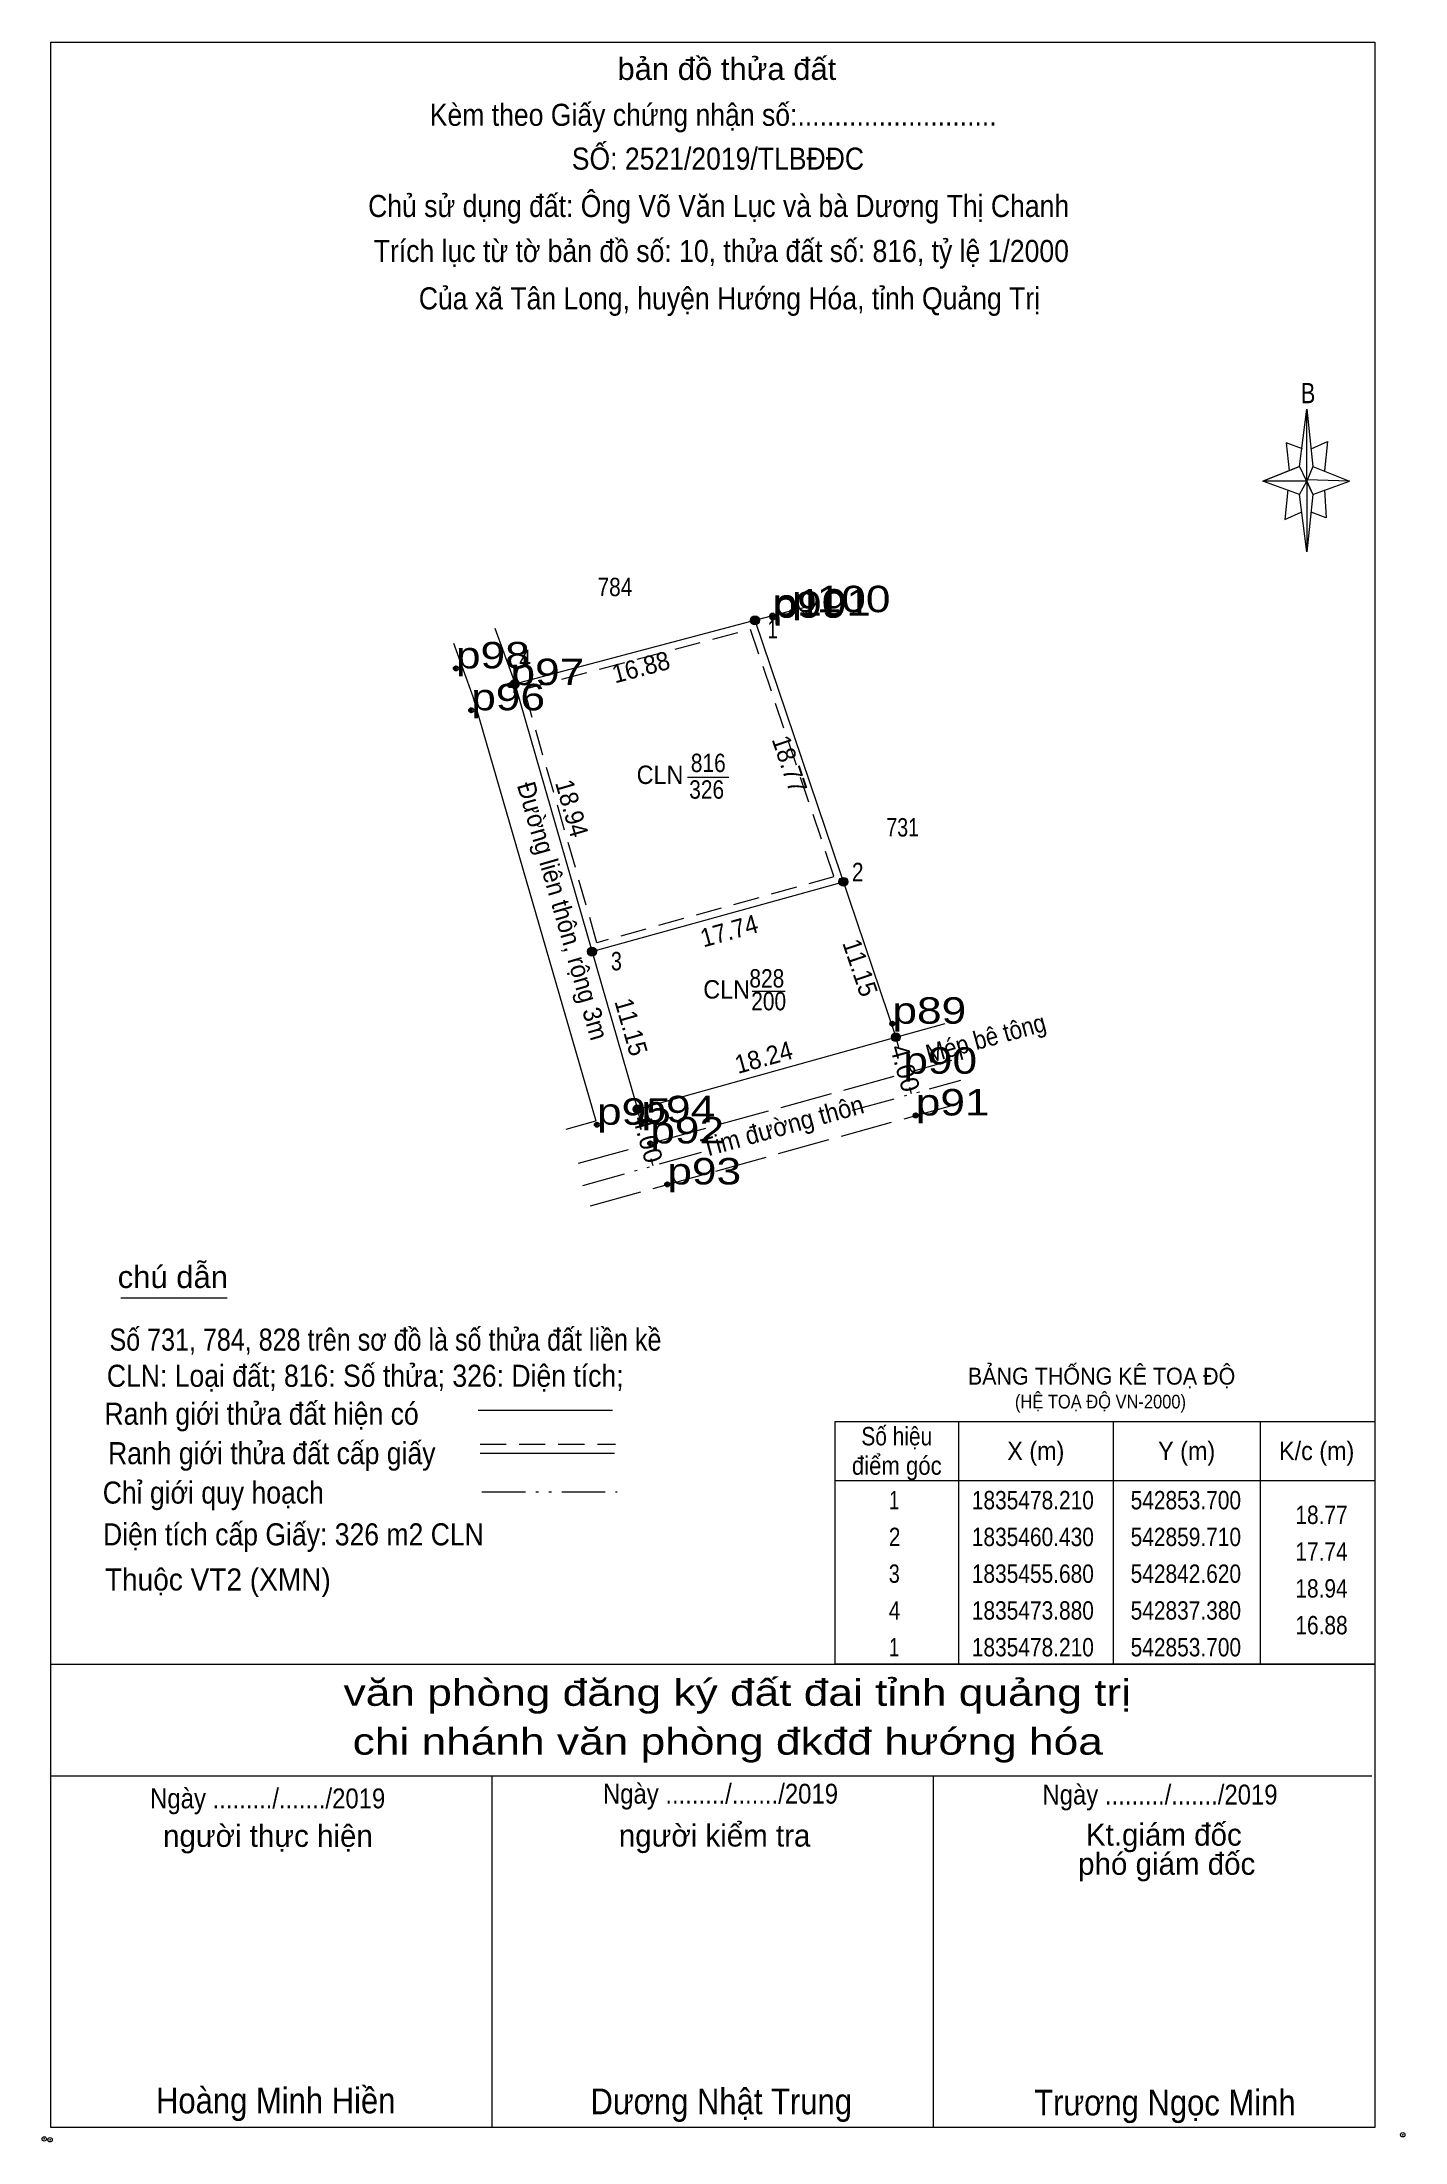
# Model space of a CAD drawing. Header units: metres. Extents: x 536817 to 552672, y 1822447 to 1839668.
# Drawn here: x 542805.2 to 542897.9, y 1835374.7 to 1835517.5 of the extents above; entities that cross this region are included whole.
import ezdxf
from ezdxf.enums import TextEntityAlignment as Align

# ---------------------------------------------------------------- set-up
doc = ezdxf.new("R2010")
doc.units = ezdxf.units.M
doc.header["$LTSCALE"] = 0.59
doc.header["$PDMODE"] = 32
doc.header["$PDSIZE"] = 0.295
for name, pattern in [('DASH_DOUBLE_DOT', [9.2, 5, -1.2, 0.3, -1.2, 0.3, -1.2]), ('LONG_DASHED', [7.5, 6, -1.5]), ('MEDIUM_DASHED', [4.5, 3, -1.5])]:
    doc.linetypes.add(name, pattern=pattern)
for name, color, linetype, lineweight in [('1', 7, 'MEDIUM_DASHED', 13), ('10', 7, 'Continuous', 13), ('17', 7, 'Continuous', 13), ('36', 7, 'Continuous', 13), ('5', 7, 'Continuous', 13), ('6', 7, 'Continuous', 13), ('63', 7, 'Continuous', 13)]:
    doc.layers.add(name, color=color, linetype=linetype, lineweight=lineweight)
doc.layers.add('12', color=7, linetype='Continuous')
doc.layers.add('7', color=7, linetype='Continuous')

msp = doc.modelspace()

# ---------------------------------------------------------------- texts
at = {"layer": '1'}
for s, width, p in [('784', 0.85, (542844.18, 1835479.85)), ('816', 0.85, (542850.525, 1835467.89)), ('CLN', 0.95, (542847.245, 1835467.08)), ('326', 0.85, (542850.415, 1835466.08)), ('731', 0.8, (542863.74, 1835463.51)), ('CLN', 0.95, (542851.775, 1835452.49)), ('828', 0.85, (542854.505, 1835453.24)), ('200', 0.85, (542854.63, 1835451.69))]:
    msp.add_text(s, height=1.25, dxfattribs=dict(at, width=width)).set_placement(p, align=Align.CENTER)
for s, height, width, p in [('BẢNG THỐNG KÊ TOẠ ĐỘ ', 1.15, 0.95, (542868.17, 1835426.24)), ('(HỆ TOẠ ĐỘ VN-2000)', 0.93, 0.9, (542871.37, 1835424.62))]:
    msp.add_text(s, height=height, dxfattribs=dict(at, width=width)).set_placement(p)
at = {"layer": '12', "width": 1.25}
for s, p in [('p100', (542856.22, 1835478.76)), ('p101', (542854.89, 1835478.53)), ('p99', (542854.9, 1835478.38)), ('p98', (542833.37, 1835474.94)), ('p97', (542837.08, 1835473.8)), ('p96', (542834.41, 1835472.09)), ('p89', (542863.04, 1835450.78)), ('p90', (542863.78, 1835447.38)), ('p91', (542864.63, 1835444.54)), ('p95', (542842.96, 1835443.91)), ('p94', (542845.98, 1835444.08)), ('p92', (542846.58, 1835442.64)), ('p93', (542847.74, 1835439.85))]:
    msp.add_text(s, height=1.8, dxfattribs=at).set_placement(p)
at = {"layer": '5'}
for s, height, width, p in [('bản đồ thửa đất', 1.5, 1.05, (542851.79, 1835514.95)), ('Kèm theo Giấy chứng nhận số:...........................', 1.5, 0.9, (542850.86, 1835511.83)), ('SỐ: 2521/2019/TLBĐĐC', 1.5, 0.9, (542851.18, 1835508.85)), ('Chủ sử dụng đất: Ông Võ Văn Lục và bà Dương Thị Chanh', 1.5, 0.9, (542851.23, 1835505.63)), ('Trích lục từ tờ bản đồ số: 10, thửa đất số: 816, tỷ lệ 1/2000 ', 1.5, 0.9, (542851.665, 1835502.57)), ('Của xã Tân Long, huyện Hướng Hóa, tỉnh Quảng Trị', 1.5, 0.9, (542851.965, 1835499.35)), ('B', 1.378, 0.8, (542891.3, 1835492.97)), ('văn phòng đăng ký đất đai tỉnh quảng trị', 1.8, 1.25, (542852.5, 1835404.4)), ('chi nhánh văn phòng đkđđ hướng hóa', 1.8, 1.25, (542851.85, 1835401.08)), ('Ngày ........./......./2019', 1.35, 0.9, (542851.355, 1835397.75)), ('Ngày ........./......./2019', 1.35, 0.9, (542881.235, 1835397.69)), ('Ngày ........./......./2019', 1.35, 0.9, (542820.575, 1835397.43)), ('Hoàng Minh Hiền', 1.75, 0.9, (542821.12, 1835376.69)), ('Dương Nhật Trung', 1.75, 0.9, (542851.405, 1835376.63)), ('Trương Ngọc Minh', 1.75, 0.9, (542881.565, 1835376.55))]:
    msp.add_text(s, height=height, dxfattribs=dict(at, width=width)).set_placement(p, align=Align.CENTER)
for s, p in [('người thực hiện', (542820.59, 1835394.81)), ('người kiểm tra', (542850.955, 1835394.83)), ('Kt.giám đốc', (542881.495, 1835394.89)), ('phó giám đốc', (542881.69, 1835392.91))]:
    msp.add_text(s, height=1.5, dxfattribs=at).set_placement(p, align=Align.CENTER)
at = {"layer": '6'}
for s, width, p in [('chú dẫn', 1.05, (542810.38, 1835432.81)), ('Số 731, 784, 828 trên sơ đồ là số thửa đất liền kề', 0.85, (542809.82, 1835428.55)), ('CLN: Loại đất; 816: Số thửa; 326: Diện tích;', 0.9, (542809.64, 1835426.09)), ('Ranh giới thửa đất hiện có ', 0.9, (542809.48, 1835423.51)), ('Ranh giới thửa đất cấp giấy', 0.9, (542809.72, 1835420.83)), ('Chỉ giới quy hoạch', 0.9, (542809.36, 1835418.15)), ('Diện tích cấp Giấy: 326 m2 CLN', 0.9, (542809.38, 1835415.31)), ('Thuộc VT2 (XMN)', 0.95, (542809.51, 1835412.24))]:
    msp.add_text(s, height=1.5, dxfattribs=dict(at, width=width)).set_placement(p)
at = {"layer": '63'}
for s, width, p in [(' 1', 0.75, (542855.25, 1835476.98)), (' 4', 0.85, (542838.47, 1835474.96)), (' 2', 0.85, (542861.08, 1835460.47)), (' 3', 0.8, (542844.65, 1835454.41)), ('18.77', 0.85, (542893.99, 1835416.76)), ('17.74', 0.85, (542893.99, 1835414.26)), ('18.94', 0.85, (542893.99, 1835411.76)), ('16.88', 0.85, (542893.99, 1835409.26))]:
    msp.add_text(s, height=1.25, dxfattribs=dict(at, width=width)).set_placement(p, align=Align.RIGHT)
for s, rotation, width, p in [('16.88', 14.859, 0.95, (542846.1047, 1835474.4227)), ('18.77', 288.671, 0.95, (542855.462, 1835468.2301)), ('Đường liên thôn, rộng 3m', 286.142, 0.95, (542840.0326, 1835458.2788)), ('18.94', 286.074, 0.95, (542840.6523, 1835465.253)), ('17.74', 15.533, 0.95, (542852.1076, 1835456.493)), ('11.15', 288.662, 0.95, (542860.2617, 1835454.39)), ('11.15', 286.094, 0.95, (542844.6858, 1835450.3883)), ('Mép bê tông', 15.387, 0.9, (542869.5542, 1835449.2022)), ('18.24', 15.553, 0.95, (542854.4574, 1835447.8936)), ('Tim đường thôn', 15.541, 0.95, (542855.7325, 1835443.2124))]:
    msp.add_text(s, height=1.25, rotation=rotation, dxfattribs=dict(at, width=width)).set_placement(p, align=Align.CENTER)
for p in [(542863.3032, 1835447.5974), (542845.8232, 1835442.7674)]:
    msp.add_text('4.00', height=1.25, rotation=285.532, dxfattribs=at).set_placement(p, align=Align.CENTER)
for s, width, p in [('Số hiệu', 0.85, (542863.34, 1835422.11)), ('X (m)', 0.95, (542872.79, 1835421.11)), ('Y (m)', 0.95, (542883.045, 1835421.11)), ('K/c (m)', 0.95, (542891.885, 1835421.11)), ('điểm góc', 0.9, (542863.34, 1835420.11)), (' 1', 0.75, (542862.99, 1835417.76)), ('1835478.210', 0.85, (542872.59, 1835417.76)), ('542853.700', 0.85, (542882.99, 1835417.76)), (' 2', 0.85, (542862.995, 1835415.26)), ('1835460.430', 0.85, (542872.59, 1835415.26)), ('542859.710', 0.85, (542882.99, 1835415.26)), (' 3', 0.8, (542862.985, 1835412.76)), ('1835455.680', 0.85, (542872.59, 1835412.76)), ('542842.620', 0.85, (542882.99, 1835412.76)), (' 4', 0.85, (542862.99, 1835410.26)), ('1835473.880', 0.85, (542872.59, 1835410.26)), ('542837.380', 0.85, (542882.99, 1835410.26)), (' 1', 0.75, (542862.99, 1835407.76)), ('1835478.210', 0.85, (542872.59, 1835407.76)), ('542853.700', 0.85, (542882.99, 1835407.76))]:
    msp.add_text(s, height=1.25, dxfattribs=dict(at, width=width)).set_placement(p, align=Align.CENTER)

# ---------------------------------------------------------------- hatches: boundary and pattern name
at = {"layer": '63'}
for points in [[(542854, 1835478.21, 1), (542853.4, 1835478.21, 1)], [(542837.68, 1835473.88, 1), (542837.08, 1835473.88, 1)], [(542860.01, 1835460.43, 1), (542859.41, 1835460.43, 1)], [(542842.92, 1835455.68, 1), (542842.32, 1835455.68, 1)], [(542863.58, 1835449.86, 1), (542862.98, 1835449.86, 1)], [(542846.01, 1835444.97, 1), (542845.41, 1835444.97, 1)]]:
    msp.add_hatch(color=256, dxfattribs=at).paths.add_polyline_path(points)

# ---------------------------------------------------------------- linework, layer by layer
at = {"layer": '1'}
msp.add_lwpolyline([(542853.38, 1835477.61), (542859.07, 1835460.77), (542842.96, 1835456.29), (542838, 1835473.53)], close=True, dxfattribs=at)
at = {"layer": '10'}
for p, q in [((542853.7, 1835478.21), (542857.26, 1835479.15)), ((542836.02, 1835477.68), (542837.25, 1835474.32)), ((542837.38, 1835473.88), (542853.7, 1835478.21)), ((542833.2, 1835476.66), (542834.53, 1835473.03)), ((542837.25, 1835474.32), (542837.38, 1835473.88)), ((542837.38, 1835473.88), (542845.71, 1835444.97)), ((542834.53, 1835473.03), (542842.88, 1835444.18)), ((542842.62, 1835455.68), (542859.71, 1835460.43)), ((542845.71, 1835444.97), (542863.28, 1835449.86)), ((542840.87, 1835443.62), (542842.88, 1835444.18))]:
    msp.add_line(p, q, dxfattribs=at)
at = {"layer": '10', "linetype": 'LONG_DASHED'}
for p, q in [((542864.51, 1835447.58), (542867.09, 1835448.29)), ((542846.95, 1835442.74), (542863.25, 1835447.23)), ((542842.52, 1835438.39), (542868.1, 1835445.51)), ((542841.7, 1835441.29), (542845.68, 1835442.39))]:
    msp.add_line(p, q, dxfattribs=at)
at = {"layer": '10', "linetype": 'DASH_DOUBLE_DOT'}
for p, q in [((542860.33, 1835444.89), (542867.7, 1835446.94)), ((542841.99, 1835439.79), (542850.64, 1835442.2))]:
    msp.add_line(p, q, dxfattribs=at)
at = {"layer": '10'}
msp.add_lwpolyline([(542853.7, 1835478.21), (542863.28, 1835449.86), (542866.63, 1835450.79)], dxfattribs=at)
at = {"layer": '17'}
msp.add_line((542810.58, 1835432.13), (542817.82, 1835432.13), dxfattribs=at)
at = {"layer": '36'}
msp.add_line((542849.11, 1835467.54), (542851.92, 1835467.54), dxfattribs=at)
at = {"layer": '5'}
for p, q in [((542890.72, 1835488.67), (542891.22, 1835492.57)), ((542890.72, 1835486.77), (542888.22, 1835487.67)), ((542891.62, 1835488.67), (542894.12, 1835487.67)), ((542891.62, 1835486.77), (542891.22, 1835482.87)), ((542892.42, 1835487.07), (542892.52, 1835485.17)), ((542892.52, 1835485.17), (542891.52, 1835485.57)), ((542805.84, 1835407.23), (542895.84, 1835407.23)), ((542805.84, 1835399.63), (542895.64, 1835399.63)), ((542805.84, 1835399.63), (542895.64, 1835399.63)), ((542805.84, 1835399.63), (542895.64, 1835399.63)), ((542835.84, 1835375.73), (542835.84, 1835399.63)), ((542865.84, 1835375.73), (542865.84, 1835399.63))]:
    msp.add_line(p, q, dxfattribs=at)
for points in [[(542805.84, 1835517.53), (542895.84, 1835517.53), (542895.84, 1835375.73), (542805.84, 1835375.73)], [(542891.22, 1835492.57), (542891.62, 1835488.67), (542891.22, 1835487.67)], [(542891.22, 1835487.67), (542888.22, 1835487.67), (542890.72, 1835488.67), (542891.62, 1835486.77), (542894.12, 1835487.67), (542891.22, 1835487.77)], [(542891.22, 1835487.67), (542891.22, 1835482.87), (542890.72, 1835486.77)]]:
    msp.add_lwpolyline(points, close=True, dxfattribs=at)
for points in [[(542890.92, 1835489.87), (542889.82, 1835490.27), (542890.02, 1835488.37)], [(542891.52, 1835489.87), (542892.62, 1835490.37), (542892.42, 1835488.37)], [(542891.22, 1835487.67), (542890.72, 1835488.67), (542888.22, 1835487.67)], [(542891.22, 1835487.67), (542891.62, 1835486.77), (542894.12, 1835487.67)], [(542889.92, 1835487.07), (542889.72, 1835485.07), (542890.82, 1835485.57)], [(542895.84, 1835375.73), (542805.84, 1835375.73), (542805.84, 1835399.63)]]:
    msp.add_lwpolyline(points, dxfattribs=at)
for p in [(542805.38, 1835374.95), (542805.78, 1835374.89)]:
    msp.add_point(p, dxfattribs=at)
at = {"layer": '6'}
for p, q in [((542834.88, 1835424.51), (542844.02, 1835424.51)), ((542835.02, 1835421.57), (542844.16, 1835421.57))]:
    msp.add_line(p, q, dxfattribs=at)
at = {"layer": '6', "linetype": 'MEDIUM_DASHED'}
msp.add_line((542835.02, 1835422.19), (542844.22, 1835422.19), dxfattribs=at)
at = {"layer": '6'}
msp.add_point((542897.74, 1835375.23), dxfattribs=at)
at = {"layer": '63'}
for p, q in [((542853.51, 1835452.99), (542855.75, 1835452.99)), ((542863.47, 1835449.17), (542863.28, 1835449.86)), ((542864.35, 1835446.01), (542864.23, 1835446.45)), ((542845.87, 1835444.39), (542845.71, 1835444.97)), ((542846.78, 1835441.12), (542846.65, 1835441.6)), ((542867.54, 1835423.73), (542867.54, 1835407.23)), ((542878.04, 1835423.73), (542878.04, 1835407.23)), ((542888.04, 1835423.73), (542888.04, 1835407.23)), ((542859.14, 1835419.73), (542895.84, 1835419.73))]:
    msp.add_line(p, q, dxfattribs=at)
at = {"layer": '63', "linetype": 'DASH_DOUBLE_DOT'}
msp.add_line((542835.14, 1835418.95), (542844.34, 1835418.95), dxfattribs=at)
at = {"layer": '63'}
msp.add_lwpolyline([(542859.14, 1835423.73), (542895.84, 1835423.73), (542895.84, 1835407.23), (542859.14, 1835407.23)], close=True, dxfattribs=at)
for centre in [(542853.7, 1835478.21), (542837.38, 1835473.88), (542859.71, 1835460.43), (542842.62, 1835455.68), (542863.28, 1835449.86), (542845.71, 1835444.97)]:
    msp.add_circle(centre, 0.3, dxfattribs=at)
at = {"layer": '7'}
for p in [(542854.89, 1835478.53), (542854.9, 1835478.38), (542856.22, 1835478.76), (542833.37, 1835474.94), (542837.08, 1835473.8), (542834.41, 1835472.09), (542863.04, 1835450.78), (542842.96, 1835443.91), (542845.98, 1835444.08), (542864.63, 1835444.54), (542846.58, 1835442.64), (542847.74, 1835439.85)]:
    msp.add_point(p, dxfattribs=at)

msp.set_redraw_order([(e.dxf.handle, doc.entitydb.next_handle()) for e in msp.query("TEXT MTEXT ATTDEF DIMENSION ARC_DIMENSION")])  # texts and dimensions are drawn at this point

doc.saveas('drawing.dxf')
